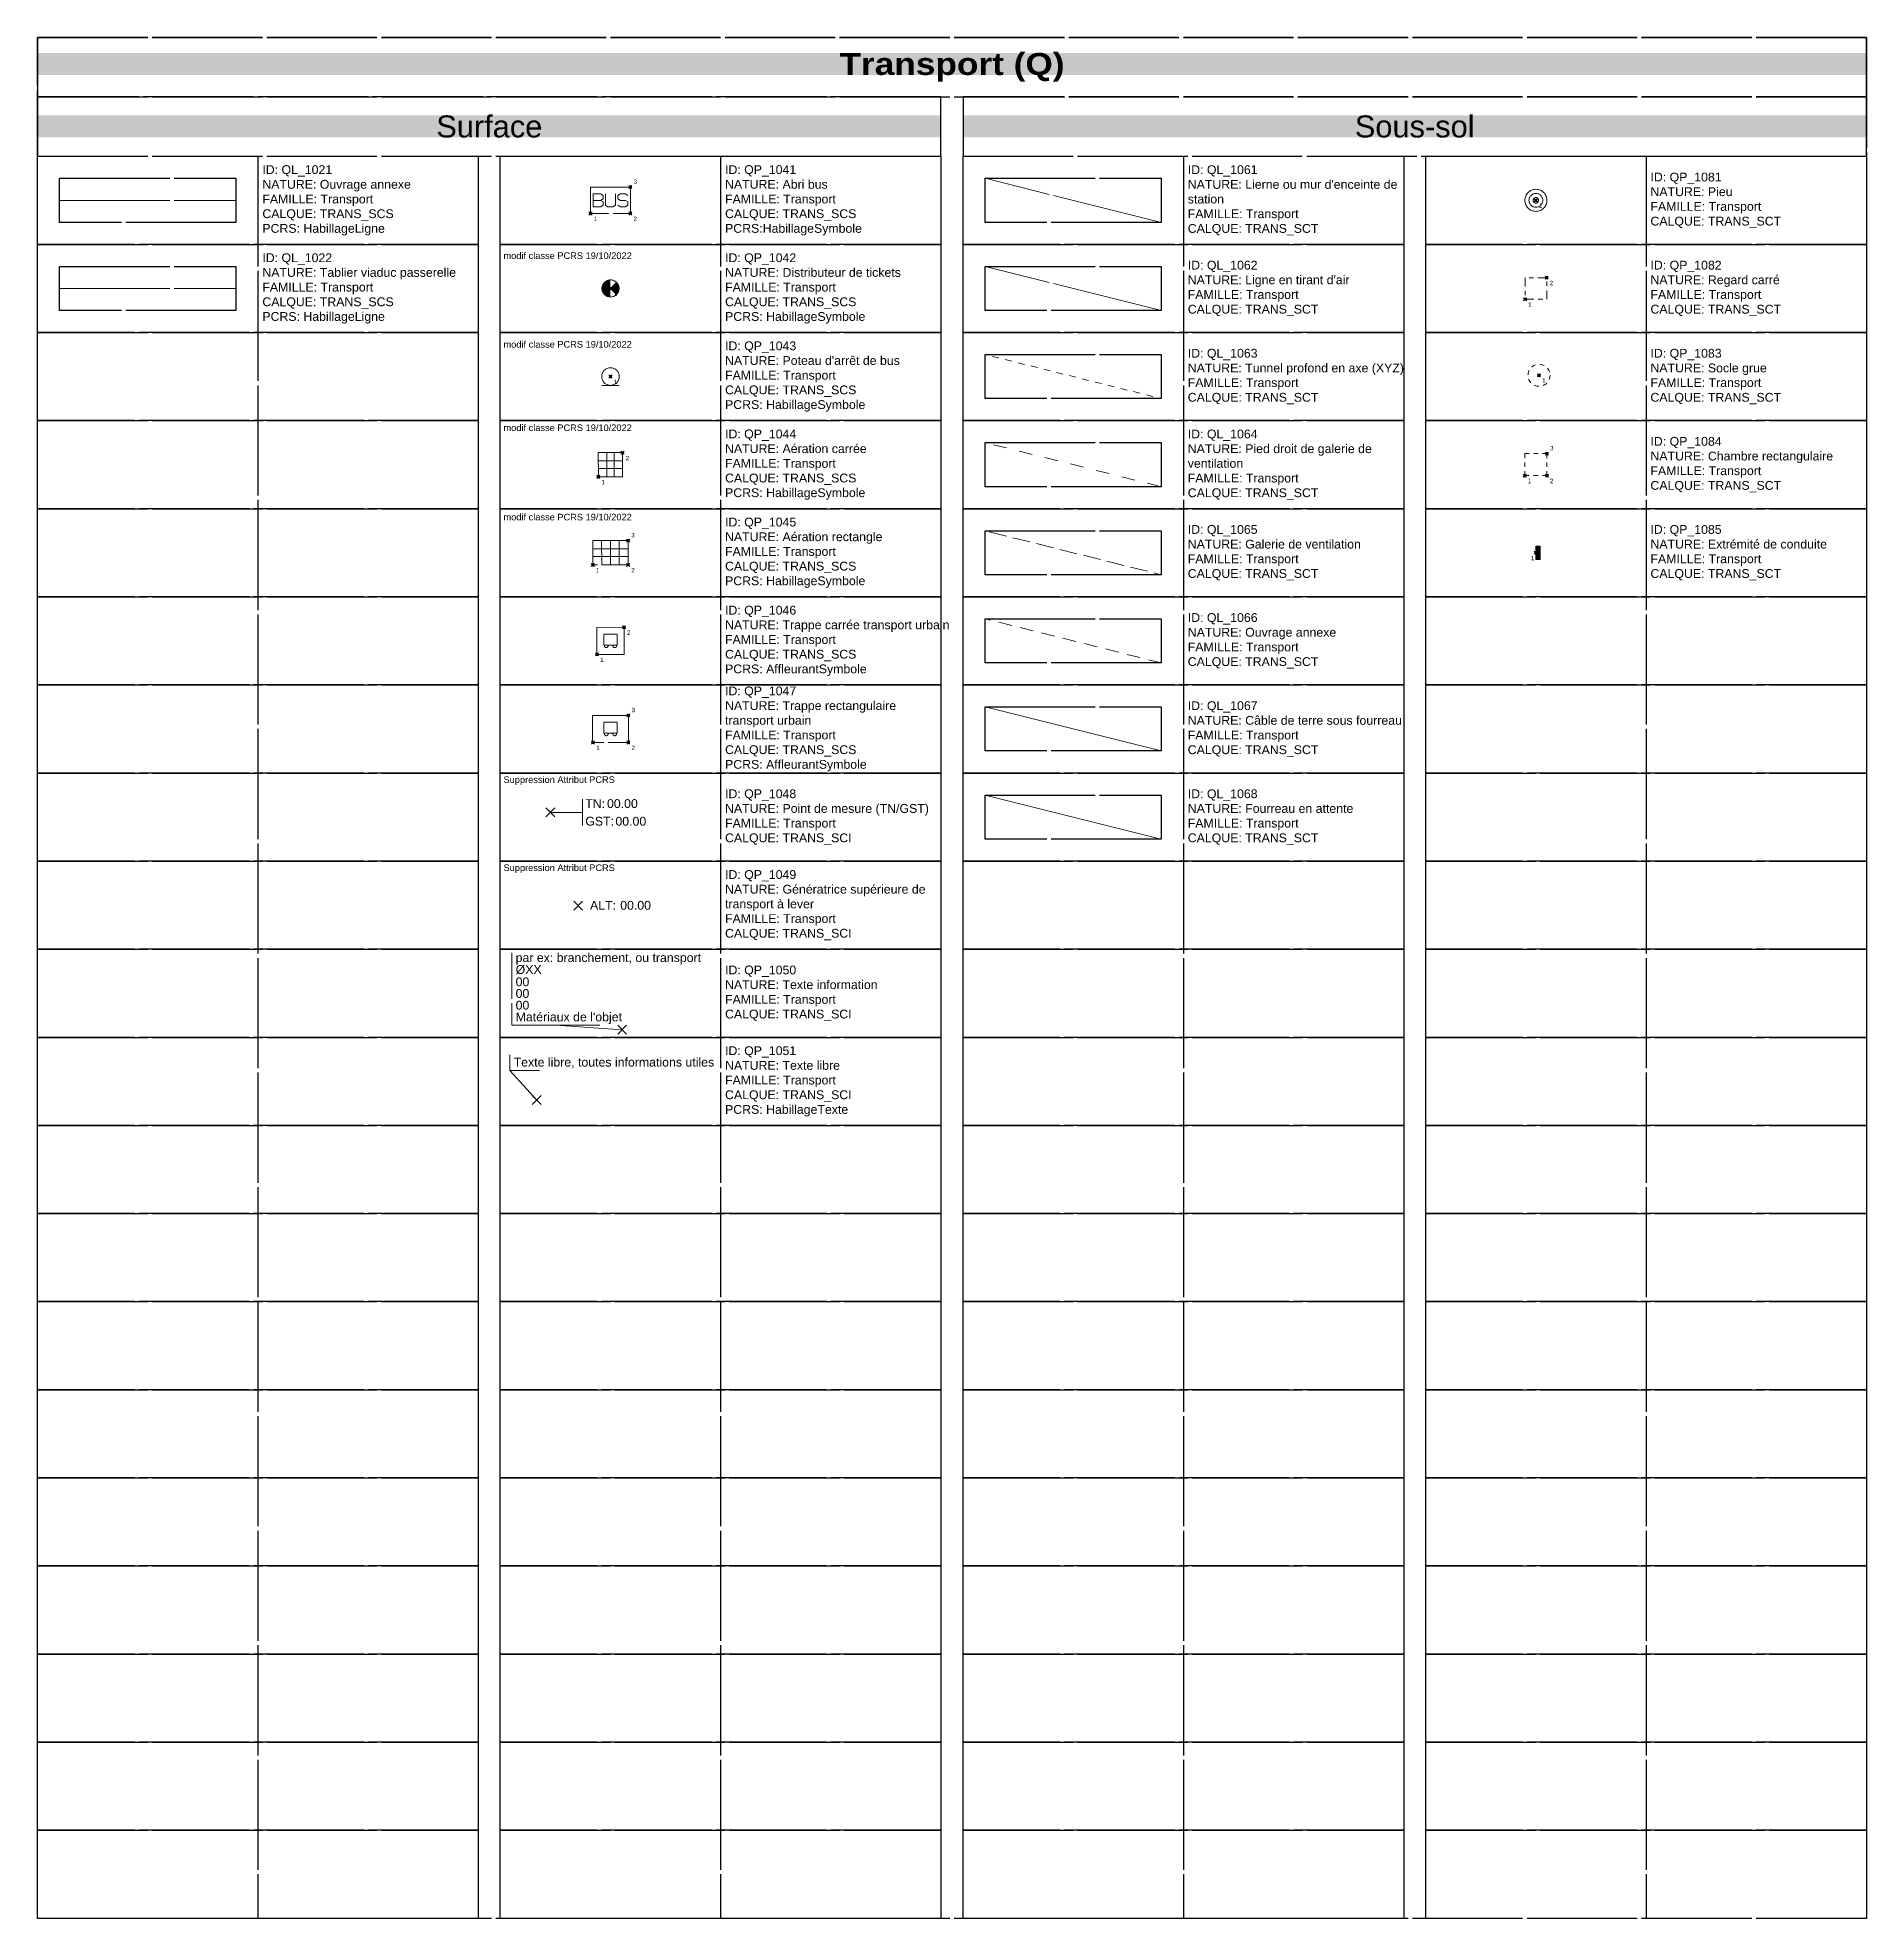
# Model space of a CAD drawing. Header units: metres. Extents: x 3067 to 3319, y 1703 to 1914.
# Drawn here: x 3172.05 to 3213.55, y 1759.87 to 1802.56 of the extents above; entities that cross this region are included whole.
import ezdxf
from ezdxf.enums import TextEntityAlignment as Align

# ---------------------------------------------------------------- set-up
doc = ezdxf.new("R2010")
doc.units = ezdxf.units.M
doc.header["$PDMODE"] = 3
doc.header["$PDSIZE"] = 0.1
for name, pattern in [('QL_1021', [2.5, 2.5, 0]), ('QL_1022', [2.5, 2.5, 0]), ('QL_1061', [2.5, 2.5, 0]), ('QL_1062', [2.5, 2.5, 0]), ('QL_1063', [0.3, 0.15, -0.15]), ('QL_1064', [0.6, 0.3, -0.3]), ('QL_1065', [0.55, 0.4, -0.15]), ('QL_1066', [0.5, 0.3, -0.2]), ('Socle_Axe', [0.35, 0.2, -0.05, 0.05, -0.05]), ('Socle_Continu', [2.5, 2.5, 0]), ('Socle_Discontinu', [0.07500000000000001, 0.05, -0.025])]:
    doc.linetypes.add(name, pattern=pattern)
doc.layers.get('0').update_dxf_attribs({"lineweight": 30})
for name, color, linetype, lineweight in [('1', 7, 'Socle_Continu', 30), ('2', 7, 'Socle_Continu', 30), ('3_sens et nbr de points', 7, 'Socle_Continu', 5), ('TRANS_SCI', 242, 'Socle_Continu', 13), ('TRANS_SCS', 242, 'Socle_Continu', 13), ('TRANS_SCT', 242, 'Socle_Continu', 13)]:
    doc.layers.add(name, color=color, linetype=linetype, lineweight=lineweight)
doc.styles.add('Reseaux', font='arial.ttf')
doc.styles.get("Standard").update_dxf_attribs({"font": 'arial.ttf'})
doc.linetypes.add('QL_1067', pattern='A,3,-0.1,0.1,-0.1,0.1,-0.254,["|╧|",Standard,S=0.254,R=0,X=-0.2,Y=-0.127],-0.254,0.1,-0.1,0.1,-0.1', length=4.308)
doc.linetypes.add('QL_1068', pattern='A,4,-0.254,["| |",Standard,S=0.254,R=0,X=-0.127,Y=-0.1],-0.254', length=4.508)

msp = doc.modelspace()

# ---------------------------------------------------------------- texts
at = {"linetype": 'Socle_Continu', "char_height": 0.5, "attachment_point": 5, "bg_fill": 1, "box_fill_scale": 1, "bg_fill_transparency": 0}
for s, insert, width, bg_fill_color in [('{\\fArial Black|b0|i0|c0|p34;\\C256;\\c16777215;Transport (Q)}', (3192.799248891023, 1801.886074268773), 41.5, 242), ('Surface', (3182.299248891023, 1800.539159266579), 20.49999999999955, 254), ('Sous-sol', (3203.299248891023, 1800.539159266579), 20.49999999999955, 254)]:
    msp.add_mtext(s, dxfattribs=dict(at, insert=insert, width=width, bg_fill_color=bg_fill_color))
at = {"linetype": 'Socle_Continu', "char_height": 0.2, "width": 4.900000000000091, "attachment_point": 4}
for s, insert in [('ID: QL_1021\\PNATURE: Ouvrage annexe\\PFAMILLE: Transport\\PCALQUE: TRANS_SCS\\PPCRS: HabillageLigne', (3177.149248891023, 1798.865701765482)), ('ID: QP_1041\\PNATURE: Abri bus\\PFAMILLE: Transport\\PCALQUE: TRANS_SCS\\PPCRS:HabillageSymbole', (3187.649248891023, 1798.865701765482)), ("ID: QL_1061\\PNATURE: Lierne ou mur d'enceinte de station\\PFAMILLE: Transport\\PCALQUE: TRANS_SCT", (3198.149248891023, 1798.865701765482)), ('ID: QP_1081\\PNATURE: Pieu\\PFAMILLE: Transport\\PCALQUE: TRANS_SCT', (3208.649248891023, 1798.865701765482)), ('ID: QL_1022\\PNATURE: Tablier viaduc passerelle\\PFAMILLE: Transport\\PCALQUE: TRANS_SCS\\PPCRS: HabillageLigne', (3177.149248891023, 1796.865701765482)), ('ID: QP_1042\\PNATURE: Distributeur de tickets\\PFAMILLE: Transport\\PCALQUE: TRANS_SCS\\PPCRS: HabillageSymbole', (3187.649248891023, 1796.865701765482)), ("ID: QL_1062\\PNATURE: Ligne en tirant d'air\\PFAMILLE: Transport\\PCALQUE: TRANS_SCT", (3198.149248891023, 1796.865701765482)), ('ID: QP_1082\\PNATURE: Regard carré\\PFAMILLE: Transport\\PCALQUE: TRANS_SCT', (3208.649248891023, 1796.865701765482)), ("ID: QP_1043\\PNATURE: Poteau d'arrêt de bus\\PFAMILLE: Transport\\PCALQUE: TRANS_SCS\\PPCRS: HabillageSymbole", (3187.649248891023, 1794.865701765482)), ('ID: QL_1063\\PNATURE: Tunnel profond en axe (XYZ)\\PFAMILLE: Transport\\PCALQUE: TRANS_SCT', (3198.149248891023, 1794.865701765482)), ('ID: QP_1083\\PNATURE: Socle grue\\PFAMILLE: Transport\\PCALQUE: TRANS_SCT', (3208.649248891023, 1794.865701765482)), ('ID: QP_1044\\PNATURE: Aération carrée\\PFAMILLE: Transport\\PCALQUE: TRANS_SCS\\PPCRS: HabillageSymbole', (3187.649248891023, 1792.865701765482)), ('ID: QL_1064\\PNATURE: Pied droit de galerie de ventilation\\PFAMILLE: Transport\\PCALQUE: TRANS_SCT', (3198.149248891023, 1792.865701765482)), ('ID: QP_1084\\PNATURE: Chambre rectangulaire\\PFAMILLE: Transport\\PCALQUE: TRANS_SCT', (3208.649248891023, 1792.865701765482)), ('ID: QP_1045\\PNATURE: Aération rectangle\\PFAMILLE: Transport\\PCALQUE: TRANS_SCS\\PPCRS: HabillageSymbole', (3187.649248891023, 1790.865701765482)), ('ID: QL_1065\\PNATURE: Galerie de ventilation\\PFAMILLE: Transport\\PCALQUE: TRANS_SCT', (3198.149248891023, 1790.865701765482)), ('ID: QP_1085\\PNATURE: Extrémité de conduite\\PFAMILLE: Transport\\PCALQUE: TRANS_SCT', (3208.649248891023, 1790.865701765482)), ('ID: QP_1046\\PNATURE: Trappe carrée transport urbain\\PFAMILLE: Transport\\PCALQUE: TRANS_SCS\\PPCRS: AffleurantSymbole', (3187.649248891023, 1788.865701765482)), ('ID: QL_1066\\PNATURE: Ouvrage annexe\\PFAMILLE: Transport\\PCALQUE: TRANS_SCT', (3198.149248891023, 1788.865701765482)), ('ID: QP_1047\\PNATURE: Trappe rectangulaire transport urbain\\PFAMILLE: Transport\\PCALQUE: TRANS_SCS\\PPCRS: AffleurantSymbole', (3187.649248891023, 1786.865701765482)), ('ID: QL_1067\\PNATURE: Câble de terre sous fourreau\\PFAMILLE: Transport\\PCALQUE: TRANS_SCT', (3198.149248891023, 1786.865701765482)), ('ID: QP_1048\\PNATURE: Point de mesure (TN/GST)\\PFAMILLE: Transport\\PCALQUE: TRANS_SCI', (3187.649248891023, 1784.865701765482)), ('ID: QL_1068\\PNATURE: Fourreau en attente\\PFAMILLE: Transport\\PCALQUE: TRANS_SCT', (3198.149248891023, 1784.865701765482)), ('ID: QP_1049\\PNATURE: Génératrice supérieure de transport à lever\\PFAMILLE: Transport\\PCALQUE: TRANS_SCI', (3187.649248891023, 1782.865701765482)), ('ID: QP_1050\\PNATURE: Texte information\\PFAMILLE: Transport\\PCALQUE: TRANS_SCI', (3187.649248891023, 1780.865701765482)), ('ID: QP_1051\\PNATURE: Texte libre\\PFAMILLE: Transport\\PCALQUE: TRANS_SCI\\PPCRS: HabillageTexte', (3187.649248891023, 1778.865701765482))]:
    msp.add_mtext(s, dxfattribs=dict(at, insert=insert))
at = {"color": 231, "linetype": 'Socle_Continu', "char_height": 0.15, "attachment_point": 1}
for insert in [(3182.621302355917, 1797.684577596288), (3182.621302355917, 1795.671689859719), (3182.621302355917, 1793.778084686558), (3182.621302355917, 1791.750286997625)]:
    msp.add_mtext_dynamic_manual_height_columns('modif classe PCRS 19/10/2022', width=3.89253930677296, gutter_width=12.5, heights=[0], dxfattribs=dict(at, insert=insert))
at = {"color": 64, "linetype": 'Socle_Continu', "char_height": 0.15, "attachment_point": 1}
for insert in [(3182.621302279576, 1785.791094819333), (3182.621302279576, 1783.791094819333)]:
    msp.add_mtext_dynamic_manual_height_columns('Suppression Attribut PCRS', width=3.89253930677296, gutter_width=12.5, heights=[0], dxfattribs=dict(at, insert=insert))
at = {"layer": '3_sens et nbr de points', "linetype": 'Socle_Continu', "char_height": 0.1, "attachment_point": 1}
for s, insert in [('3', (3185.572637746671, 1799.342815570281)), ('1', (3206.119959569141, 1798.794991087363)), ('1', (3184.667259569143, 1798.494991087363)), ('2', (3185.57265956914, 1798.494918376385)), ('2', (3206.364584569141, 1797.039791212556)), ('1', (3185.119959569141, 1796.794971087362)), ('1', (3205.875684569144, 1796.550191212554)), ('1', (3185.119959569141, 1794.794991087363)), ('1', (3206.191377349784, 1794.82355819962)), ('3', (3206.370259569142, 1793.288595253969)), ('2', (3185.392659569143, 1793.06469108736)), ('1', (3184.844159569138, 1792.518791087363)), ('1', (3205.869659569142, 1792.544991087363)), ('2', (3206.370259569142, 1792.544991087363)), ('3', (3185.520175534931, 1791.314885410465)), ('1', (3205.934693225258, 1790.795465977838)), ('1', (3184.72015967416, 1790.518701232368)), ('2', (3185.520159464121, 1790.519280942355)), ('2', (3185.426959569135, 1789.102441087364)), ('1', (3184.812959569148, 1788.487541087363)), ('3', (3185.52738058963, 1787.345697442865)), ('1', (3184.723111992012, 1786.487475286386)), ('2', (3185.527409542324, 1786.488064323579))]:
    msp.add_mtext_dynamic_manual_height_columns(s, width=0.1735149838796133, gutter_width=1, heights=[0], dxfattribs=dict(at, insert=insert))

# ---------------------------------------------------------------- blocks, each defined once
blk = doc.blocks.new('QP_1085')
at = {"layer": 'TRANS_SCT', "linetype": 'Socle_Continu'}
blk.add_hatch(color=256, dxfattribs=at).paths.add_polyline_path([(0.1000600772908911, 0.1499599310895974), (0.09993990666271202, -0.1500400448417167), (-6.008531408951967e-05, -0.1499999879656571), (6.008531408951967e-05, 0.1499999879656571)])
at = {"layer": 'TRANS_SCT', "linetype": 'Socle_Continu', "flags": 128}
blk.add_lwpolyline([(0.09993990666271202, -0.1500400448417167), (-6.008531408951967e-05, -0.1499999879656571), (6.008531408951967e-05, 0.1499999879656571), (0.1000600772908911, 0.1499599310895974)], close=True, dxfattribs=at)
at = {"layer": 'TRANS_SCT', "linetype": 'Socle_Continu', "flags": 9}
for tag, p in [('NATURE', (0.7530157053261064, -0.1776834342861093)), ('ID', (0.7530157053261064, 0.1435989668054845)), ('FAMILLE', (0.7530157053256517, -0.4989658353772484)), ('CALQUE', (0.7530157053261064, -0.8202482364688422))]:
    blk.add_attdef(tag, p, '', height=0.2, dxfattribs=at)
blk = doc.blocks.new('QP_1081')
at = {"layer": 'TRANS_SCT', "linetype": 'Socle_Continu'}
for centre, radius in [((1.591615728102624e-11, -1.13686837721616e-11), 0.2499999999863962), ((1.591615728102624e-11, -1.13686837721616e-11), 0.1562499999865313), ((0, 0), 0.06250000000563777)]:
    blk.add_circle(centre, radius, dxfattribs=at)
at = {"layer": 'TRANS_SCT', "linetype": 'Socle_Continu', "flags": 9}
for tag, p in [('ID', (0.8901617522014931, 0.04471951185678336)), ('NATURE', (0.8901617522014931, -0.2765628892348104)), ('FAMILLE', (0.8901617522010383, -0.5978452903259495)), ('CALQUE', (0.8901617522014931, -0.9191276914175432))]:
    blk.add_attdef(tag, p, '', height=0.2, dxfattribs=at)
blk = doc.blocks.new('*U59')
at = {"layer": 'TRANS_SCI', "linetype": 'Socle_Continu'}
blk.add_line((-1.506761476349766, 0.1029004970266669), (0, 0), dxfattribs=at)
at = {"layer": 'TRANS_SCI', "linetype": 'Socle_Continu', "flags": 128}
blk.add_lwpolyline([(-0.5067614763497659, 0.1029004970266669), (-2.506761476349766, 0.1029004970266669), (-2.506761476349766, 1.741461607909741)], dxfattribs=at)
at = {"layer": 'TRANS_SCI', "linetype": 'Socle_Continu'}
blk.add_point((0, 0), dxfattribs=at)
for tag, p in [('TYPE', (-2.41824482999391, 1.536306771559111)), ('DIAM', (-2.41824482999391, 1.266055986414585)), ('NBR', (-2.41824482999391, 0.9876744018431509)), ('LARG', (-2.41824482999391, 0.7218716827189837)), ('HAUT', (-2.41824482999391, 0.4560689635948165)), ('MATER', (-2.41824482999391, 0.1902662444706493))]:
    blk.add_attdef(tag, p, '', height=0.2, dxfattribs=at)
at = {"layer": 'TRANS_SCI', "linetype": 'Socle_Continu', "flags": 9}
for tag, p in [('NATURE', (2.469855471824758, 1.097010218039941)), ('ID', (2.469855471824758, 1.418292619131535)), ('FAMILLE', (2.469855471824758, 0.7757278169488018)), ('CALQUE', (2.469855471824758, 0.454445415857208))]:
    blk.add_attdef(tag, p, '', height=0.2, dxfattribs=at)
blk = doc.blocks.new('*U64')
at = {"layer": 'TRANS_SCI', "linetype": 'Socle_Continu'}
blk.add_line((-0.6109332146779707, 0.6721261124894227), (0, 0), dxfattribs=at)
at = {"layer": 'TRANS_SCI', "linetype": 'Socle_Continu', "flags": 128}
blk.add_lwpolyline([(0.06211113699146154, 0.6721261124894227), (-0.6109332146779707, 0.6721261124894227), (-0.6109332146779707, 1.029127129356311)], dxfattribs=at)
at = {"layer": 'TRANS_SCI', "linetype": 'Socle_Continu'}
blk.add_point((0, 0), dxfattribs=at)
blk.add_attdef('TXT', (-0.5224165683221145, 0.7594918599334051), '', height=0.2, dxfattribs=at)
at = {"layer": 'TRANS_SCI', "linetype": 'Socle_Continu', "flags": 9}
for tag, p in [('NATURE', (1.966910856377581, -0.177319205337426)), ('ID', (1.966910856377581, 0.1439631957541678)), ('FAMILLE', (1.966910856377581, -0.498601606428565)), ('CALQUE', (1.966910856377581, -0.8198840075201588)), ('PCRS', (1.966910856377581, -1.141166408611753))]:
    blk.add_attdef(tag, p, '', height=0.2, dxfattribs=at)
blk = doc.blocks.new('QP_1046')
at = {"layer": 'TRANS_SCS', "linetype": 'Socle_Continu', "flags": 128}
for points in [[(0.6139999999868451, 0.6149000000004889), (-0.0004500000068219379, 0.614449999993667), (0, 0), (0.614449999993667, 0.0004500000068219379)], [(0.153457789994718, 0.2113604100013617), (0.1532749999969383, 0.4609500000005937), (0.4604999999937718, 0.4611749999967287), (0.4606827899915515, 0.2115854100047727)]]:
    blk.add_lwpolyline(points, close=True, dxfattribs=at)
at = {"layer": 'TRANS_SCS', "linetype": 'Socle_Continu'}
for centre, radius, start, end in [((0.2111049349919085, 0.195379133084316), 0.04161193424406673, 157.3938995673973, 22.69002294936064), ((0.4031205599922032, 0.1955197580809909), 0.04161193424313829, 157.3938995590577, 22.69002295654186)]:
    blk.add_arc(centre, radius, start, end, dxfattribs=at)
at = {"layer": 'TRANS_SCS', "linetype": 'Socle_Continu', "flags": 9}
for tag, p in [('ID', (1.070766278347946, 0.7603249537005468)), ('NATURE', (1.070766278347946, 0.439042552608953)), ('FAMILLE', (1.070766278347946, 0.1177601515178139)), ('CALQUE', (1.070766278347946, -0.2035222495737798)), ('PCRS', (1.070766278347946, -0.5248046506653736))]:
    blk.add_attdef(tag, p, '', height=0.2, dxfattribs=at)
blk = doc.blocks.new('QP_1047')
at = {"layer": 'TRANS_SCS', "linetype": 'Socle_Continu', "flags": 128}
for points in [[(0, 0), (-0.0004500000068219379, 0.614449999993667), (0.8139999463510321, 0.6150464724187259), (0.8144499463578541, 0.0005964724250588915)], [(0.2534577631768116, 0.2114336462104802), (0.2532749731790318, 0.4610232362097122), (0.5604999731758653, 0.4612482362058472), (0.5606827631736451, 0.2116586462138912)]]:
    blk.add_lwpolyline(points, close=True, dxfattribs=at)
at = {"layer": 'TRANS_SCS', "linetype": 'Socle_Continu'}
for centre, radius, start, end in [((0.3111049081749115, 0.1954523692918428), 0.04161193424532616, 157.3938995681108, 22.69002295185993), ((0.5031205331742967, 0.1955929942946568), 0.04161193424139027, 157.3938995648399, 22.69002295413676)]:
    blk.add_arc(centre, radius, start, end, dxfattribs=at)
at = {"layer": 'TRANS_SCS', "linetype": 'Socle_Continu', "flags": 9}
for tag, p in [('ID', (1.195547934852584, 0.9362876594666432)), ('NATURE', (1.195547934852584, 0.6150052583750494)), ('FAMILLE', (1.195547934852584, 0.2937228572839103)), ('CALQUE', (1.195547934852584, -0.02755954380768344)), ('PCRS', (1.195547934852584, -0.3488419448992772))]:
    blk.add_attdef(tag, p, '', height=0.2, dxfattribs=at)
blk = doc.blocks.new('*U422')
at = {"layer": 'TRANS_SCI', "linetype": 'Socle_Continu'}
blk.add_line((0.7332988834705247, 0), (0, 0), dxfattribs=at)
at = {"layer": 'TRANS_SCI', "linetype": 'Socle_Continu', "flags": 128}
blk.add_lwpolyline([(0.73329888347007, -0.2999999999997272), (0.73329888347007, 0.2999999999997272)], dxfattribs=at)
at = {"layer": 'TRANS_SCI', "linetype": 'Socle_Continu'}
blk.add_point((0, 0), dxfattribs=at)
at = {"layer": 'TRANS_SCI', "linetype": 'Socle_Continu', "char_height": 0.2, "attachment_point": 4}
for s, insert in [('TN:', (0.7929617047470856, 0.1999999999998181)), ('GST:', (0.7929617047470856, -0.2012789904501915))]:
    blk.add_mtext_dynamic_manual_height_columns(s, width=0.4627261133041429, gutter_width=1, heights=[0], dxfattribs=dict(at, insert=insert))
at = {"layer": 'TRANS_SCI', "linetype": 'Socle_Continu'}
for tag, p in [('TN', (1.286360096541557, 0.1999999999998181)), ('GST', (1.477163664256295, -0.2012789904501915))]:
    blk.add_attdef(tag, text='', height=0.2, dxfattribs=at).set_placement(p, align=Align.MIDDLE_LEFT)
at = {"layer": 'TRANS_SCI', "linetype": 'Socle_Continu', "style": 'Reseaux', "flags": 9}
for tag, p in [('ID', (2.428342119356785, 0.0699547082999743)), ('NATURE', (2.428342119356785, -0.2513276927916195))]:
    blk.add_attdef(tag, p, '', height=0.2, dxfattribs=at)
at = {"layer": 'TRANS_SCI', "linetype": 'Socle_Continu', "flags": 9}
for tag, p in [('FAMILLE', (2.428342119356785, -0.5726100938827585)), ('CALQUE', (2.428342119356785, -0.8938924949743523))]:
    blk.add_attdef(tag, p, '', height=0.2, dxfattribs=at)
blk = doc.blocks.new('QP_1049')
at = {"layer": 'TRANS_SCI', "linetype": 'Socle_Continu'}
blk.add_point((0, 0), dxfattribs=at)
at = {"layer": 'TRANS_SCI', "linetype": 'Socle_Continu', "insert": (0.2675021382674458, 0.009543225814013567), "char_height": 0.2, "attachment_point": 4}
blk.add_mtext_dynamic_manual_height_columns('ALT:', width=0.4627261133041429, gutter_width=1, heights=[0], dxfattribs=at)
at = {"layer": 'TRANS_SCI', "linetype": 'Socle_Continu'}
blk.add_attdef('ALT', text='', height=0.2, dxfattribs=at).set_placement((0.9517040977766555, 0.009543225814013567), align=Align.MIDDLE_LEFT)
at = {"layer": 'TRANS_SCI', "linetype": 'Socle_Continu', "style": 'Reseaux', "flags": 9}
for tag, p in [('ID', (2.00975557964739, 0.01536560194972481)), ('NATURE', (2.00975557964739, -0.305916799141869))]:
    blk.add_attdef(tag, p, '', height=0.2, dxfattribs=at)
at = {"layer": 'TRANS_SCI', "linetype": 'Socle_Continu', "flags": 9}
for tag, p in [('CALQUE', (2.00975557964739, -0.9484816013246018)), ('FAMILLE', (2.00975557964739, -0.627199200233008)), ('TYPE', (2.018434398963564, -1.228173277234418))]:
    blk.add_attdef(tag, p, '', height=0.2, dxfattribs=at)
blk = doc.blocks.new('QP_1082')
at = {"layer": 'TRANS_SCT', "linetype": 'Socle_Axe'}
blk.add_lwpolyline([(0, 0), (0.4892499999996289, 0), (0.4892499999996289, 0.4892499999989468), (0, 0.4892499999989468)], close=True, dxfattribs=at)
at = {"layer": 'TRANS_SCT', "linetype": 'Socle_Axe', "flags": 9}
for tag, p in [('ID', (1.059454962978634, 0.3137168532098258)), ('NATURE', (1.059454962978634, -0.007565547881767998)), ('FAMILLE', (1.05945496297818, -0.328847948972907)), ('CALQUE', (1.059454962978634, -0.6501303500645008))]:
    blk.add_attdef(tag, p, '', height=0.2, dxfattribs=at)
blk = doc.blocks.new('QP_1083')
at = {"layer": 'TRANS_SCT', "linetype": 'Socle_Discontinu'}
blk.add_circle((0, 0), 0.2503333851125181, dxfattribs=at)
at = {"layer": 'TRANS_SCT', "linetype": 'Socle_Discontinu', "flags": 9}
for tag, p in [('ID', (0.8348222117047044, 0.08158239675390178)), ('NATURE', (0.8348222117047044, -0.239700004337692)), ('FAMILLE', (0.8348222117042496, -0.560982405428831)), ('CALQUE', (0.8348222117047044, -0.8822648065204248))]:
    blk.add_attdef(tag, p, '', height=0.2, dxfattribs=at)
blk = doc.blocks.new('QP_1084')
at = {"layer": 'TRANS_SCT', "linetype": 'Socle_Discontinu'}
blk.add_lwpolyline([(0, 2.273736754432321e-13), (0.5005999999993946, 2.273736754432321e-13), (0.5005999999993946, 0.4999999999997726), (0, 0.4999999999997726)], close=True, dxfattribs=at)
at = {"layer": 'TRANS_SCT', "linetype": 'Socle_Discontinu', "flags": 9}
for tag, p in [('ID', (0.9644512417144142, 0.3692963777937166)), ('NATURE', (0.9644512417144142, 0.04801397670212282)), ('CALQUE', (0.9644512417144142, -0.59455082548061)), ('FAMILLE', (0.9644512417139595, -0.2732684243890162))]:
    blk.add_attdef(tag, p, '', height=0.2, dxfattribs=at)
blk = doc.blocks.new('QP_1041')
at = {"layer": 'TRANS_SCS', "linetype": 'Socle_Continu', "flags": 128}
blk.add_lwpolyline([(0, 0), (0, 0.6000000000003638), (0.905399999996007, 0.6000000000003638), (0.905399999996007, 0)], close=True, dxfattribs=at)
for points in [[(0.2263499999990017, 0.3000000000001819), (0.2829374999987522, 0.2625000000002728), (0.2829374999987522, 0.1875), (0.2263499999990017, 0.1500000000000909), (0.05658749999975043, 0.1500000000000909), (0.05658749999975043, 0.4500000000002728), (0.2263499999990017, 0.4500000000002728), (0.2829374999987522, 0.4125000000003638), (0.2829374999987522, 0.3375000000000909), (0.2263499999990017, 0.3000000000001819), (0.05658749999975043, 0.3000000000001819)], [(0.3395249999985026, 0.4500000000002728), (0.3395249999985026, 0.1875), (0.396112499998253, 0.1500000000000909), (0.5092874999977539, 0.1500000000000909), (0.5658749999975043, 0.1875), (0.5658749999975043, 0.4500000000002728)], [(0.8488124999962565, 0.4125000000003638), (0.7922249999965061, 0.4500000000002728), (0.6790499999970052, 0.4500000000002728), (0.6224624999972548, 0.4125000000003638), (0.6224624999972548, 0.3375000000000909), (0.6790499999970052, 0.3000000000001819), (0.7922249999965061, 0.3000000000001819), (0.8488124999962565, 0.2625000000002728), (0.8488124999962565, 0.1875), (0.7922249999965061, 0.1500000000000909), (0.6790499999970052, 0.1500000000000909), (0.6224624999972548, 0.1875)]]:
    blk.add_lwpolyline(points, dxfattribs=at)
at = {"layer": 'TRANS_SCS', "linetype": 'Socle_Continu', "flags": 9}
for tag, p in [('ID', (1.328009017870045, 0.9083711803727965)), ('NATURE', (1.328009017870045, 0.5870887792812027)), ('FAMILLE', (1.328009017870045, 0.2658063781900637)), ('CALQUE', (1.328009017870045, -0.05547602290153009)), ('PCRS', (1.328009017870045, -0.3767584239931239))]:
    blk.add_attdef(tag, p, '', height=0.2, dxfattribs=at)
blk = doc.blocks.new('QP_1042')
at = {"layer": 'TRANS_SCS', "linetype": 'Socle_Continu'}
h = blk.add_hatch(color=256, dxfattribs=at)
edge = h.paths.add_edge_path()
edge.add_ellipse((-1.000051452137996e-05, -1.000051497612731e-05), major_axis=(0.1375251976913883, 0.1375251976913883), ratio=0.9999999999987188, start_angle=135.0029457985414, end_angle=225.0029461015126, ccw=False)
edge.add_ellipse((9.9994863376196e-06, -9.999486792366952e-06), major_axis=(0.1375393398277258, 0.1375393398277259), ratio=0.999999999999238, start_angle=45.0029454957056, end_angle=135.0029457985286, ccw=False)
edge.add_line((0, 0.1945000000005166), (0, -0.1945000000009713))
h = blk.add_hatch(color=256, dxfattribs=at)
edge = h.paths.add_edge_path()
edge.add_line((0, -2.000000131374691e-05), (0.1375200000011318, 0.1374999999998181))
edge.add_ellipse((0, -4.547473508864641e-13), major_axis=(0.1375100003643123, 0.1375100003643123), ratio=0.9999999999983468, start_angle=270.0041666630191, end_angle=359.9958333370756, ccw=False)
edge.add_line((0.1375200000011318, -0.1375000000002728), (0, -2.000000131374691e-05))
for p, q in [((0, -2.000000131374691e-05), (0.1375200000011318, 0.1374999999998181)), ((0.1375200000011318, -0.1375000000002728), (0, -2.000000131374691e-05))]:
    blk.add_line(p, q, dxfattribs=at)
blk.add_circle((0, 0), 0.1944685074768131, dxfattribs=at)
at = {"layer": 'TRANS_SCS', "linetype": 'Socle_Continu', "flags": 9}
for tag, p in [('ID', (0.7282077660634059, 0.4715671442659186)), ('NATURE', (0.7282077660634059, 0.1502847431743248)), ('FAMILLE', (0.7282077660634059, -0.1709976579168142)), ('CALQUE', (0.7282077660634059, -0.492280059008408)), ('PCRS', (0.7282077660634059, -0.8135624601000018))]:
    blk.add_attdef(tag, p, '', height=0.2, dxfattribs=at)
blk = doc.blocks.new('QP_1043')
at = {"layer": 'TRANS_SCS', "linetype": 'Socle_Continu'}
blk.add_line((-0.2000000000057298, -0.1999999999984539), (0.1999999999939064, -0.1999999999984539), dxfattribs=at)
blk.add_circle((0, 0), 0.1999999999934516, dxfattribs=at)
at = {"layer": 'TRANS_SCS', "linetype": 'Socle_Continu', "flags": 9}
for tag, p in [('ID', (0.684611607163788, 0.5199093980102134)), ('NATURE', (0.684611607163788, 0.1986269969186196)), ('FAMILLE', (0.684611607163788, -0.1226554041725194)), ('CALQUE', (0.684611607163788, -0.4439378052641132)), ('PCRS', (0.684611607163788, -0.765220206355707))]:
    blk.add_attdef(tag, p, '', height=0.2, dxfattribs=at)
blk = doc.blocks.new('QP_1044')
at = {"layer": 'TRANS_SCS', "linetype": 'Socle_Continu'}
for p, q in [((0.189377600006992, 0.5521375199969043), (0.1897776000041631, 0.0001375200008624233)), ((0.3622776000047452, 0.0002625199995236471), (0.3618776000002981, 0.5522625200028415)), ((0.5517374800037942, 0.3626776000019163), (-0.0002625199995236471, 0.3622775999974692)), ((-0.0001375199935864657, 0.1897776000041631), (0.5518624800024554, 0.1901776000013342))]:
    blk.add_line(p, q, dxfattribs=at)
at = {"layer": 'TRANS_SCS', "linetype": 'Socle_Continu', "flags": 128}
blk.add_lwpolyline([(-0.0003999999971711077, 0.5520000000033178), (0.5516000000061467, 0.5524000000004889), (0.5520000000033178, 0.0003999999971711077), (0, 0)], close=True, dxfattribs=at)
at = {"layer": 'TRANS_SCS', "linetype": 'Socle_Continu', "flags": 9}
for tag, p in [('ID', (1.108795868750803, 0.8338912619487928)), ('NATURE', (1.108795868750803, 0.512608860857199)), ('CALQUE', (1.108795868750803, -0.1299559413255338)), ('FAMILLE', (1.108795868750803, 0.19132645976606)), ('PCRS', (1.108795868750803, -0.4512383424171276))]:
    blk.add_attdef(tag, p, '', height=0.2, dxfattribs=at)
blk = doc.blocks.new('QP_1045')
at = {"layer": 'TRANS_SCS', "linetype": 'Socle_Continu'}
for p, q in [((0.1995999474929704, 0.5521449275001942), (0.1999999474901415, 0.0001449274968763348)), ((0.3995998949831119, 0.5522898549970705), (0.399999894980283, 0.0002898549937526695)), ((0.5995998424732534, 0.5524347824939468), (0.5999998424704245, 0.0004347824906290043)), ((0.7997372699624066, 0.3628573099936148), (-0.0002625199981594051, 0.3622775999947407)), ((-0.0001375199990434339, 0.1897776000032536), (0.7998622699615225, 0.1903573099916684))]:
    blk.add_line(p, q, dxfattribs=at)
at = {"layer": 'TRANS_SCS', "linetype": 'Socle_Continu', "flags": 128}
blk.add_lwpolyline([(0, 0), (-0.0003999999971711077, 0.5520000000024083), (0.7995997899633949, 0.5525797099908232), (0.799999789960566, 0.0005797099875053391)], close=True, dxfattribs=at)
at = {"layer": 'TRANS_SCS', "linetype": 'Socle_Continu', "flags": 9}
for tag, p in [('ID', (1.247227135866524, 0.7919362506002017)), ('NATURE', (1.247227135866524, 0.4706538495086079)), ('CALQUE', (1.247227135866524, -0.1719109526741249)), ('FAMILLE', (1.247227135866524, 0.1493714484174689)), ('PCRS', (1.247227135866524, -0.4931933537657187))]:
    blk.add_attdef(tag, p, '', height=0.2, dxfattribs=at)

# ---------------------------------------------------------------- linework, layer by layer
at = {"linetype": 'Socle_Continu'}
for p, q in [((3177.049248891022, 1799.865701765482), (3177.049248891022, 1759.865701765482)), ((3187.549248891023, 1799.865701765482), (3187.549248891023, 1759.865701765482)), ((3198.049248891023, 1799.865701765482), (3198.049248891023, 1759.865701765482)), ((3208.549248891023, 1799.865701765482), (3208.549248891023, 1759.865701765482))]:
    msp.add_line(p, q, dxfattribs=at)
for points in [[(3172.049248891023, 1801.212616767676), (3213.549248891023, 1801.212616767676), (3213.549248891023, 1802.55953176987), (3172.049248891023, 1802.55953176987)], [(3172.049248891022, 1799.865701765482), (3192.549248891023, 1799.865701765482), (3192.549248891023, 1801.212616767676), (3172.049248891022, 1801.212616767676)], [(3193.049248891023, 1799.865701765482), (3213.549248891023, 1799.865701765482), (3213.549248891023, 1801.212616767676), (3193.049248891023, 1801.212616767676)], [(3172.049248891022, 1799.865701765482), (3182.049248891022, 1799.865701765482), (3182.049248891022, 1797.865701765482), (3172.049248891022, 1797.865701765482)], [(3182.549248891023, 1799.865701765482), (3192.549248891023, 1799.865701765482), (3192.549248891023, 1797.865701765482), (3182.549248891023, 1797.865701765482)], [(3193.049248891023, 1799.865701765482), (3203.049248891023, 1799.865701765482), (3203.049248891023, 1797.865701765482), (3193.049248891023, 1797.865701765482)], [(3203.549248891023, 1799.865701765482), (3213.549248891023, 1799.865701765482), (3213.549248891023, 1797.865701765482), (3203.549248891023, 1797.865701765482)], [(3172.049248891022, 1797.865701765482), (3182.049248891022, 1797.865701765482), (3182.049248891022, 1795.865701765482), (3172.049248891022, 1795.865701765482)], [(3193.049248891023, 1797.865701765482), (3203.049248891023, 1797.865701765482), (3203.049248891023, 1795.865701765482), (3193.049248891023, 1795.865701765482)], [(3203.549248891023, 1797.865701765482), (3213.549248891023, 1797.865701765482), (3213.549248891023, 1795.865701765482), (3203.549248891023, 1795.865701765482)], [(3172.049248891022, 1795.865701765482), (3182.049248891022, 1795.865701765482), (3182.049248891022, 1793.865701765482), (3172.049248891022, 1793.865701765482)], [(3193.049248891023, 1795.865701765482), (3203.049248891023, 1795.865701765482), (3203.049248891023, 1793.865701765482), (3193.049248891023, 1793.865701765482)], [(3203.549248891023, 1795.865701765482), (3213.549248891023, 1795.865701765482), (3213.549248891023, 1793.865701765482), (3203.549248891023, 1793.865701765482)], [(3172.049248891022, 1793.865701765482), (3182.049248891022, 1793.865701765482), (3182.049248891022, 1791.865701765482), (3172.049248891022, 1791.865701765482)], [(3193.049248891023, 1793.865701765482), (3203.049248891023, 1793.865701765482), (3203.049248891023, 1791.865701765482), (3193.049248891023, 1791.865701765482)], [(3203.549248891023, 1793.865701765482), (3213.549248891023, 1793.865701765482), (3213.549248891023, 1791.865701765482), (3203.549248891023, 1791.865701765482)], [(3172.049248891022, 1791.865701765482), (3182.049248891022, 1791.865701765482), (3182.049248891022, 1789.865701765482), (3172.049248891022, 1789.865701765482)], [(3193.049248891023, 1791.865701765482), (3203.049248891023, 1791.865701765482), (3203.049248891023, 1789.865701765482), (3193.049248891023, 1789.865701765482)], [(3203.549248891023, 1791.865701765482), (3213.549248891023, 1791.865701765482), (3213.549248891023, 1789.865701765482), (3203.549248891023, 1789.865701765482)], [(3172.049248891022, 1789.865701765482), (3182.049248891022, 1789.865701765482), (3182.049248891022, 1787.865701765482), (3172.049248891022, 1787.865701765482)], [(3182.549248891023, 1789.865701765482), (3192.549248891023, 1789.865701765482), (3192.549248891023, 1787.865701765482), (3182.549248891023, 1787.865701765482)], [(3193.049248891023, 1789.865701765482), (3203.049248891023, 1789.865701765482), (3203.049248891023, 1787.865701765482), (3193.049248891023, 1787.865701765482)], [(3203.549248891023, 1789.865701765482), (3213.549248891023, 1789.865701765482), (3213.549248891023, 1787.865701765482), (3203.549248891023, 1787.865701765482)], [(3172.049248891022, 1787.865701765482), (3182.049248891022, 1787.865701765482), (3182.049248891022, 1785.865701765482), (3172.049248891022, 1785.865701765482)], [(3182.549248891023, 1787.865701765482), (3192.549248891023, 1787.865701765482), (3192.549248891023, 1785.865701765482), (3182.549248891023, 1785.865701765482)], [(3193.049248891023, 1787.865701765482), (3203.049248891023, 1787.865701765482), (3203.049248891023, 1785.865701765482), (3193.049248891023, 1785.865701765482)], [(3203.549248891023, 1787.865701765482), (3213.549248891023, 1787.865701765482), (3213.549248891023, 1785.865701765482), (3203.549248891023, 1785.865701765482)], [(3172.049248891022, 1785.865701765482), (3182.049248891022, 1785.865701765482), (3182.049248891022, 1783.865701765482), (3172.049248891022, 1783.865701765482)], [(3193.049248891023, 1785.865701765482), (3203.049248891023, 1785.865701765482), (3203.049248891023, 1783.865701765482), (3193.049248891023, 1783.865701765482)], [(3203.549248891023, 1785.865701765482), (3213.549248891023, 1785.865701765482), (3213.549248891023, 1783.865701765482), (3203.549248891023, 1783.865701765482)], [(3172.049248891022, 1783.865701765482), (3182.049248891022, 1783.865701765482), (3182.049248891022, 1781.865701765482), (3172.049248891022, 1781.865701765482)], [(3193.049248891023, 1783.865701765482), (3203.049248891023, 1783.865701765482), (3203.049248891023, 1781.865701765482), (3193.049248891023, 1781.865701765482)], [(3203.549248891023, 1783.865701765482), (3213.549248891023, 1783.865701765482), (3213.549248891023, 1781.865701765482), (3203.549248891023, 1781.865701765482)], [(3172.049248891022, 1781.865701765482), (3182.049248891022, 1781.865701765482), (3182.049248891022, 1779.865701765482), (3172.049248891022, 1779.865701765482)], [(3182.549248891023, 1781.865701765482), (3192.549248891023, 1781.865701765482), (3192.549248891023, 1779.865701765482), (3182.549248891023, 1779.865701765482)], [(3193.049248891023, 1781.865701765482), (3203.049248891023, 1781.865701765482), (3203.049248891023, 1779.865701765482), (3193.049248891023, 1779.865701765482)], [(3203.549248891023, 1781.865701765482), (3213.549248891023, 1781.865701765482), (3213.549248891023, 1779.865701765482), (3203.549248891023, 1779.865701765482)], [(3172.049248891022, 1779.865701765482), (3182.049248891022, 1779.865701765482), (3182.049248891022, 1777.865701765482), (3172.049248891022, 1777.865701765482)], [(3182.549248891023, 1779.865701765482), (3192.549248891023, 1779.865701765482), (3192.549248891023, 1777.865701765482), (3182.549248891023, 1777.865701765482)], [(3193.049248891023, 1779.865701765482), (3203.049248891023, 1779.865701765482), (3203.049248891023, 1777.865701765482), (3193.049248891023, 1777.865701765482)], [(3203.549248891023, 1779.865701765482), (3213.549248891023, 1779.865701765482), (3213.549248891023, 1777.865701765482), (3203.549248891023, 1777.865701765482)], [(3172.049248891022, 1777.865701765482), (3182.049248891022, 1777.865701765482), (3182.049248891022, 1775.865701765482), (3172.049248891022, 1775.865701765482)], [(3182.549248891023, 1777.865701765482), (3192.549248891023, 1777.865701765482), (3192.549248891023, 1775.865701765482), (3182.549248891023, 1775.865701765482)], [(3193.049248891023, 1777.865701765482), (3203.049248891023, 1777.865701765482), (3203.049248891023, 1775.865701765482), (3193.049248891023, 1775.865701765482)], [(3203.549248891023, 1777.865701765482), (3213.549248891023, 1777.865701765482), (3213.549248891023, 1775.865701765482), (3203.549248891023, 1775.865701765482)], [(3172.049248891022, 1775.865701765482), (3182.049248891022, 1775.865701765482), (3182.049248891022, 1773.865701765482), (3172.049248891022, 1773.865701765482)], [(3182.549248891023, 1775.865701765482), (3192.549248891023, 1775.865701765482), (3192.549248891023, 1773.865701765482), (3182.549248891023, 1773.865701765482)], [(3193.049248891023, 1775.865701765482), (3203.049248891023, 1775.865701765482), (3203.049248891023, 1773.865701765482), (3193.049248891023, 1773.865701765482)], [(3203.549248891023, 1775.865701765482), (3213.549248891023, 1775.865701765482), (3213.549248891023, 1773.865701765482), (3203.549248891023, 1773.865701765482)], [(3172.049248891022, 1773.865701765482), (3182.049248891022, 1773.865701765482), (3182.049248891022, 1771.865701765482), (3172.049248891022, 1771.865701765482)], [(3182.549248891023, 1773.865701765482), (3192.549248891023, 1773.865701765482), (3192.549248891023, 1771.865701765482), (3182.549248891023, 1771.865701765482)], [(3193.049248891023, 1773.865701765482), (3203.049248891023, 1773.865701765482), (3203.049248891023, 1771.865701765482), (3193.049248891023, 1771.865701765482)], [(3203.549248891023, 1773.865701765482), (3213.549248891023, 1773.865701765482), (3213.549248891023, 1771.865701765482), (3203.549248891023, 1771.865701765482)], [(3172.049248891022, 1771.865701765482), (3182.049248891022, 1771.865701765482), (3182.049248891022, 1769.865701765482), (3172.049248891022, 1769.865701765482)], [(3182.549248891023, 1771.865701765482), (3192.549248891023, 1771.865701765482), (3192.549248891023, 1769.865701765482), (3182.549248891023, 1769.865701765482)], [(3193.049248891023, 1771.865701765482), (3203.049248891023, 1771.865701765482), (3203.049248891023, 1769.865701765482), (3193.049248891023, 1769.865701765482)], [(3203.549248891023, 1771.865701765482), (3213.549248891023, 1771.865701765482), (3213.549248891023, 1769.865701765482), (3203.549248891023, 1769.865701765482)], [(3172.049248891022, 1769.865701765482), (3182.049248891022, 1769.865701765482), (3182.049248891022, 1767.865701765482), (3172.049248891022, 1767.865701765482)], [(3182.549248891023, 1769.865701765482), (3192.549248891023, 1769.865701765482), (3192.549248891023, 1767.865701765482), (3182.549248891023, 1767.865701765482)], [(3193.049248891023, 1769.865701765482), (3203.049248891023, 1769.865701765482), (3203.049248891023, 1767.865701765482), (3193.049248891023, 1767.865701765482)], [(3203.549248891023, 1769.865701765482), (3213.549248891023, 1769.865701765482), (3213.549248891023, 1767.865701765482), (3203.549248891023, 1767.865701765482)], [(3172.049248891022, 1767.865701765482), (3182.049248891022, 1767.865701765482), (3182.049248891022, 1765.865701765482), (3172.049248891022, 1765.865701765482)], [(3182.549248891023, 1767.865701765482), (3192.549248891023, 1767.865701765482), (3192.549248891023, 1765.865701765482), (3182.549248891023, 1765.865701765482)], [(3193.049248891023, 1767.865701765482), (3203.049248891023, 1767.865701765482), (3203.049248891023, 1765.865701765482), (3193.049248891023, 1765.865701765482)], [(3203.549248891023, 1767.865701765482), (3213.549248891023, 1767.865701765482), (3213.549248891023, 1765.865701765482), (3203.549248891023, 1765.865701765482)], [(3172.049248891022, 1765.865701765482), (3182.049248891022, 1765.865701765482), (3182.049248891022, 1763.865701765482), (3172.049248891022, 1763.865701765482)], [(3182.549248891023, 1765.865701765482), (3192.549248891023, 1765.865701765482), (3192.549248891023, 1763.865701765482), (3182.549248891023, 1763.865701765482)], [(3193.049248891023, 1765.865701765482), (3203.049248891023, 1765.865701765482), (3203.049248891023, 1763.865701765482), (3193.049248891023, 1763.865701765482)], [(3203.549248891023, 1765.865701765482), (3213.549248891023, 1765.865701765482), (3213.549248891023, 1763.865701765482), (3203.549248891023, 1763.865701765482)], [(3172.049248891022, 1763.865701765482), (3182.049248891022, 1763.865701765482), (3182.049248891022, 1761.865701765482), (3172.049248891022, 1761.865701765482)], [(3182.549248891023, 1763.865701765482), (3192.549248891023, 1763.865701765482), (3192.549248891023, 1761.865701765482), (3182.549248891023, 1761.865701765482)], [(3193.049248891023, 1763.865701765482), (3203.049248891023, 1763.865701765482), (3203.049248891023, 1761.865701765482), (3193.049248891023, 1761.865701765482)], [(3203.549248891023, 1763.865701765482), (3213.549248891023, 1763.865701765482), (3213.549248891023, 1761.865701765482), (3203.549248891023, 1761.865701765482)], [(3172.049248891022, 1761.865701765482), (3182.049248891022, 1761.865701765482), (3182.049248891022, 1759.865701765482), (3172.049248891022, 1759.865701765482)], [(3182.549248891023, 1761.865701765482), (3192.549248891023, 1761.865701765482), (3192.549248891023, 1759.865701765482), (3182.549248891023, 1759.865701765482)], [(3193.049248891023, 1761.865701765482), (3203.049248891023, 1761.865701765482), (3203.049248891023, 1759.865701765482), (3193.049248891023, 1759.865701765482)], [(3203.549248891023, 1761.865701765482), (3213.549248891023, 1761.865701765482), (3213.549248891023, 1759.865701765482), (3203.549248891023, 1759.865701765482)]]:
    msp.add_lwpolyline(points, close=True, dxfattribs=at)
at = {"color": 231, "linetype": 'Socle_Continu'}
for points in [[(3182.549248891023, 1797.865701765482), (3192.549248891023, 1797.865701765482), (3192.549248891023, 1795.865701765482), (3182.549248891023, 1795.865701765482)], [(3182.549248891023, 1795.865701765482), (3192.549248891023, 1795.865701765482), (3192.549248891023, 1793.865701765482), (3182.549248891023, 1793.865701765482)], [(3182.549248891023, 1793.865701765482), (3192.549248891023, 1793.865701765482), (3192.549248891023, 1791.865701765482), (3182.549248891023, 1791.865701765482)], [(3182.549248891023, 1791.865701765482), (3192.549248891023, 1791.865701765482), (3192.549248891023, 1789.865701765482), (3182.549248891023, 1789.865701765482)]]:
    msp.add_lwpolyline(points, close=True, dxfattribs=at)
at = {"color": 64, "linetype": 'Socle_Continu'}
for points in [[(3182.549248891023, 1785.865701765482), (3192.549248891023, 1785.865701765482), (3192.549248891023, 1783.865701765482), (3182.549248891023, 1783.865701765482)], [(3182.549248891023, 1783.865701765482), (3192.549248891023, 1783.865701765482), (3192.549248891023, 1781.865701765482), (3182.549248891023, 1781.865701765482)]]:
    msp.add_lwpolyline(points, close=True, dxfattribs=at)
at = {"layer": '1', "color": 242, "linetype": 'Socle_Continu'}
msp.add_lwpolyline([(3172.049248891023, 1802.55953176987), (3213.549248891024, 1802.55953176987), (3213.549248891023, 1759.865701765482), (3172.049248891022, 1759.865701765482)], close=True, dxfattribs=at)
at = {"layer": '2', "linetype": 'Socle_Continu'}
for points in [[(3172.549248891023, 1799.365701765482), (3176.549248891023, 1799.365701765482), (3176.549248891023, 1798.365701765482), (3172.549248891023, 1798.365701765482)], [(3193.549248891023, 1799.365701765482), (3197.549248891023, 1799.365701765482), (3197.549248891023, 1798.365701765482), (3193.549248891023, 1798.365701765482)], [(3172.549248891023, 1797.365701765482), (3176.549248891023, 1797.365701765482), (3176.549248891023, 1796.365701765482), (3172.549248891023, 1796.365701765482)], [(3193.549248891023, 1797.365701765482), (3197.549248891023, 1797.365701765482), (3197.549248891023, 1796.365701765482), (3193.549248891023, 1796.365701765482)], [(3193.549248891023, 1795.365701765482), (3197.549248891023, 1795.365701765482), (3197.549248891023, 1794.365701765482), (3193.549248891023, 1794.365701765482)], [(3193.549248891023, 1793.365701765482), (3197.549248891023, 1793.365701765482), (3197.549248891023, 1792.365701765482), (3193.549248891023, 1792.365701765482)], [(3193.549248891023, 1791.365701765482), (3197.549248891023, 1791.365701765482), (3197.549248891023, 1790.365701765482), (3193.549248891023, 1790.365701765482)], [(3193.549248891023, 1789.365701765482), (3197.549248891023, 1789.365701765482), (3197.549248891023, 1788.365701765482), (3193.549248891023, 1788.365701765482)], [(3193.549248891023, 1787.365701765482), (3197.549248891023, 1787.365701765482), (3197.549248891023, 1786.365701765482), (3193.549248891023, 1786.365701765482)], [(3193.549248891023, 1785.365701765482), (3197.549248891023, 1785.365701765482), (3197.549248891023, 1784.365701765482), (3193.549248891023, 1784.365701765482)]]:
    msp.add_lwpolyline(points, close=True, dxfattribs=at)
at = {"layer": '3_sens et nbr de points', "linetype": 'Socle_Continu'}
for p, q in [((3185.466571729492, 1799.205277420853), (3185.537282407611, 1799.134566742734)), ((3185.466571729492, 1799.205277420853), (3185.537282407611, 1799.134566742734)), ((3185.466571729492, 1799.134566742734), (3185.537282407611, 1799.205277420853)), ((3206.013893551963, 1798.901057104542), (3206.084604230082, 1798.830346426423)), ((3206.013893551963, 1798.901057104542), (3206.084604230082, 1798.830346426423)), ((3206.013893551963, 1798.830346426422), (3206.084604230082, 1798.901057104541)), ((3184.561193551965, 1798.601057104541), (3184.631904230084, 1798.530346426423)), ((3184.561193551965, 1798.601057104541), (3184.631904230084, 1798.530346426423)), ((3184.561193551965, 1798.530346426422), (3184.631904230084, 1798.601057104541)), ((3185.466593551962, 1798.600984393563), (3185.53730423008, 1798.530273715445)), ((3185.466593551962, 1798.530273715444), (3185.53730423008, 1798.600984393563)), ((3206.258518551963, 1797.145857229734), (3206.329229230082, 1797.075146551615)), ((3206.258518551963, 1797.145857229734), (3206.329229230082, 1797.075146551615)), ((3206.258518551963, 1797.075146551615), (3206.329229230082, 1797.145857229734)), ((3185.013893551963, 1796.90103710454), (3185.084604230082, 1796.830326426422)), ((3185.013893551963, 1796.90103710454), (3185.084604230082, 1796.830326426422)), ((3185.013893551963, 1796.830326426421), (3185.084604230082, 1796.90103710454)), ((3205.769618551966, 1796.656257229733), (3205.840329230085, 1796.585546551614)), ((3205.769618551966, 1796.656257229733), (3205.840329230085, 1796.585546551614)), ((3205.769618551966, 1796.585546551614), (3205.840329230085, 1796.656257229732)), ((3185.013893551963, 1794.901057104542), (3185.084604230082, 1794.830346426423)), ((3185.013893551963, 1794.901057104542), (3185.084604230082, 1794.830346426423)), ((3185.013893551963, 1794.830346426422), (3185.084604230082, 1794.901057104541)), ((3206.085311332606, 1794.929624216799), (3206.156022010724, 1794.85891353868)), ((3206.085311332606, 1794.929624216799), (3206.156022010724, 1794.85891353868)), ((3206.085311332606, 1794.858913538679), (3206.156022010724, 1794.929624216798)), ((3185.286593551964, 1793.170757104539), (3185.357304230083, 1793.10004642642)), ((3185.286593551964, 1793.170757104539), (3185.357304230083, 1793.10004642642)), ((3185.286593551964, 1793.10004642642), (3185.357304230083, 1793.170757104538)), ((3206.264193551963, 1793.151057104542), (3206.334904230082, 1793.080346426423)), ((3206.264193551963, 1793.151057104542), (3206.334904230082, 1793.080346426423)), ((3206.264193551963, 1793.080346426422), (3206.334904230082, 1793.151057104541)), ((3184.73809355196, 1792.624857104541), (3184.808804230079, 1792.554146426423)), ((3184.73809355196, 1792.624857104541), (3184.808804230079, 1792.554146426423)), ((3184.73809355196, 1792.554146426422), (3184.808804230079, 1792.624857104541)), ((3205.763593551963, 1792.651057104542), (3205.834304230082, 1792.580346426423)), ((3205.763593551963, 1792.651057104542), (3205.834304230082, 1792.580346426423)), ((3205.763593551963, 1792.580346426422), (3205.834304230082, 1792.651057104541)), ((3206.264193551963, 1792.651057104542), (3206.334904230082, 1792.580346426423)), ((3206.264193551963, 1792.651057104542), (3206.334904230082, 1792.580346426423)), ((3206.264193551963, 1792.580346426422), (3206.334904230082, 1792.651057104541)), ((3185.414109517752, 1791.177347261038), (3185.484820195871, 1791.106636582919)), ((3185.414109517752, 1791.177347261038), (3185.484820195871, 1791.106636582919)), ((3185.414109517752, 1791.106636582919), (3185.484820195871, 1791.177347261037)), ((3184.614093656981, 1790.624767249546), (3184.6848043351, 1790.554056571428)), ((3184.614093656981, 1790.624767249546), (3184.6848043351, 1790.554056571428)), ((3184.614093656981, 1790.554056571427), (3184.6848043351, 1790.624767249546)), ((3185.414093446942, 1790.625346959534), (3185.484804125061, 1790.554636281415)), ((3185.414093446942, 1790.554636281415), (3185.484804125061, 1790.625346959533)), ((3206.013893551964, 1790.901057104542), (3206.084604230082, 1790.830346426423)), ((3206.013893551964, 1790.901057104542), (3206.084604230082, 1790.830346426423)), ((3206.013893551964, 1790.830346426422), (3206.084604230082, 1790.901057104541)), ((3185.320893551956, 1789.208507104542), (3185.391604230075, 1789.137796426423)), ((3185.320893551956, 1789.208507104542), (3185.391604230075, 1789.137796426423)), ((3185.320893551956, 1789.137796426423), (3185.391604230075, 1789.208507104541)), ((3184.70689355197, 1788.593607104541), (3184.777604230088, 1788.522896426423)), ((3184.70689355197, 1788.593607104541), (3184.777604230088, 1788.522896426423)), ((3184.70689355197, 1788.522896426422), (3184.777604230088, 1788.593607104541)), ((3185.421314572452, 1787.208159293438), (3185.492025250571, 1787.137448615319)), ((3185.421314572452, 1787.208159293438), (3185.492025250571, 1787.137448615319)), ((3185.421314572452, 1787.137448615318), (3185.492025250571, 1787.208159293437)), ((3184.617045974833, 1786.593541303564), (3184.687756652952, 1786.522830625446)), ((3184.617045974833, 1786.593541303564), (3184.687756652952, 1786.522830625446)), ((3184.617045974833, 1786.522830625445), (3184.687756652952, 1786.593541303564)), ((3185.421343525146, 1786.594130340758), (3185.492054203265, 1786.523419662639)), ((3185.421343525146, 1786.523419662639), (3185.492054203265, 1786.594130340757))]:
    msp.add_line(p, q, dxfattribs=at)
for centre in [(3185.501927068552, 1799.169922081793), (3206.049248891023, 1798.865701765482), (3184.596548891025, 1798.565701765482), (3185.501948891021, 1798.565629054504), (3206.293873891022, 1797.110501890674), (3185.049248891023, 1796.865681765481), (3205.804973891025, 1796.620901890673), (3185.049248891023, 1794.865701765482), (3206.120666671665, 1794.894268877739), (3185.321948891024, 1793.135401765479), (3206.299548891023, 1793.115701765482), (3184.77344889102, 1792.589501765482), (3205.798948891023, 1792.615701765482), (3206.299548891023, 1792.615701765482), (3185.449464856812, 1791.141991921978), (3184.649448996041, 1790.589411910487), (3185.449448786002, 1790.589991620474), (3206.049248891023, 1790.865701765482), (3185.356248891016, 1789.173151765482), (3184.742248891029, 1788.558251765482), (3185.456669911512, 1787.172803954378), (3184.652401313893, 1786.558185964505), (3185.456698864205, 1786.558775001698)]:
    msp.add_circle(centre, 0.025, dxfattribs=at)
at = {"layer": 'TRANS_SCS', "linetype": 'QL_1021', "flags": 128}
msp.add_lwpolyline([(3172.549248891023, 1798.865701765482), (3176.549248891023, 1798.865701765482)], dxfattribs=at)
at = {"layer": 'TRANS_SCS', "linetype": 'QL_1022', "flags": 128}
msp.add_lwpolyline([(3172.549248891023, 1796.865701765482), (3176.549248891023, 1796.865701765482)], dxfattribs=at)
at = {"layer": 'TRANS_SCT', "linetype": 'QL_1061', "flags": 128}
msp.add_lwpolyline([(3193.549248891023, 1798.365701765482), (3193.549248891023, 1799.365701765482), (3197.549248891023, 1798.365701765482), (3197.549248891023, 1799.365701765482)], dxfattribs=at)
at = {"layer": 'TRANS_SCT', "linetype": 'QL_1062', "flags": 128}
msp.add_lwpolyline([(3193.549248891023, 1796.365701765482), (3193.549248891023, 1797.365701765482), (3197.549248891023, 1796.365701765482), (3197.549248891023, 1797.365701765482)], dxfattribs=at)
at = {"layer": 'TRANS_SCT', "linetype": 'QL_1063', "flags": 128}
msp.add_lwpolyline([(3197.549248891023, 1795.365701765482), (3197.549248891023, 1794.365701765482), (3193.549248891023, 1795.365701765482), (3193.549248891023, 1794.365701765482)], dxfattribs=at)
at = {"layer": 'TRANS_SCT', "linetype": 'QL_1064', "flags": 128}
msp.add_lwpolyline([(3193.549248891023, 1792.365701765482), (3193.549248891023, 1793.365701765482), (3197.549248891023, 1792.365701765482), (3197.549248891023, 1793.365701765482)], dxfattribs=at)
at = {"layer": 'TRANS_SCT', "linetype": 'QL_1065', "flags": 128}
msp.add_lwpolyline([(3193.549248891023, 1790.365701765482), (3193.549248891023, 1791.365701765482), (3197.549248891023, 1790.365701765482), (3197.549248891023, 1791.365701765482)], dxfattribs=at)
at = {"layer": 'TRANS_SCT', "linetype": 'QL_1066', "flags": 128}
msp.add_lwpolyline([(3197.549248891023, 1789.365701765482), (3197.549248891023, 1788.365701765482), (3193.549248891023, 1789.365701765482), (3193.549248891023, 1788.365701765482)], dxfattribs=at)
at = {"layer": 'TRANS_SCT', "linetype": 'QL_1067', "flags": 128}
msp.add_lwpolyline([(3193.549248891023, 1786.365701765482), (3193.549248891023, 1787.365701765482), (3197.549248891023, 1786.365701765482), (3197.549248891023, 1787.365701765482)], dxfattribs=at)
at = {"layer": 'TRANS_SCT', "linetype": 'QL_1068', "flags": 128}
msp.add_lwpolyline([(3193.549248891023, 1784.365701765482), (3193.549248891023, 1785.365701765482), (3197.549248891023, 1784.365701765482), (3197.549248891023, 1785.365701765482)], dxfattribs=at)

# ---------------------------------------------------------------- block references
at = {"layer": 'TRANS_SCI', "linetype": 'Socle_Continu'}
for name, p, values in [('*U422', (3183.683907548123, 1784.972018859724), {'TN': '00.00', 'GST': '00.00'}), ('QP_1049', (3184.317902541521, 1782.853084905062), {'ALT': '00.00'}), ('*U59', (3185.315062171008, 1780.039171616848), {'TYPE': 'par ex: branchement, ou transport', 'DIAM': 'ØXX', 'NBR': '00', 'LARG': '00', 'HAUT': '00', 'MATER': "Matériaux de l'objet"}), ('*U64', (3183.374936544818, 1778.442581698975), {'TXT': 'Texte libre, toutes informations utiles'})]:
    msp.add_blockref(name, p, dxfattribs=at).add_auto_attribs(values)
at = {"layer": 'TRANS_SCS', "linetype": 'Socle_Continu'}
for name, p in [('QP_1041', (3184.596548891025, 1798.565701765482)), ('QP_1042', (3185.049248891023, 1796.865681765481)), ('QP_1043', (3185.049248891023, 1794.865701765482)), ('QP_1044', (3184.77344889102, 1792.589501765482)), ('QP_1045', (3184.649448996041, 1790.589411910487)), ('QP_1046', (3184.742248891029, 1788.558251765482)), ('QP_1047', (3184.642248917847, 1786.558178529273))]:
    msp.add_blockref(name, p, dxfattribs=at)
at = {"layer": 'TRANS_SCT', "linetype": 'Socle_Continu'}
for name, p in [('QP_1081', (3206.049248891007, 1798.865701765494)), ('QP_1082', (3205.804973891025, 1796.620901890673)), ('QP_1083', (3206.120666671665, 1794.894268877739)), ('QP_1084', (3205.798948891023, 1792.615701765482)), ('QP_1085', (3206.049248891023, 1790.865701765482))]:
    msp.add_blockref(name, p, dxfattribs=at)

msp.set_redraw_order([(e.dxf.handle, doc.entitydb.next_handle()) for e in msp.query("TEXT MTEXT ATTDEF DIMENSION ARC_DIMENSION")])  # texts and dimensions are drawn at this point

doc.saveas('drawing.dxf')
